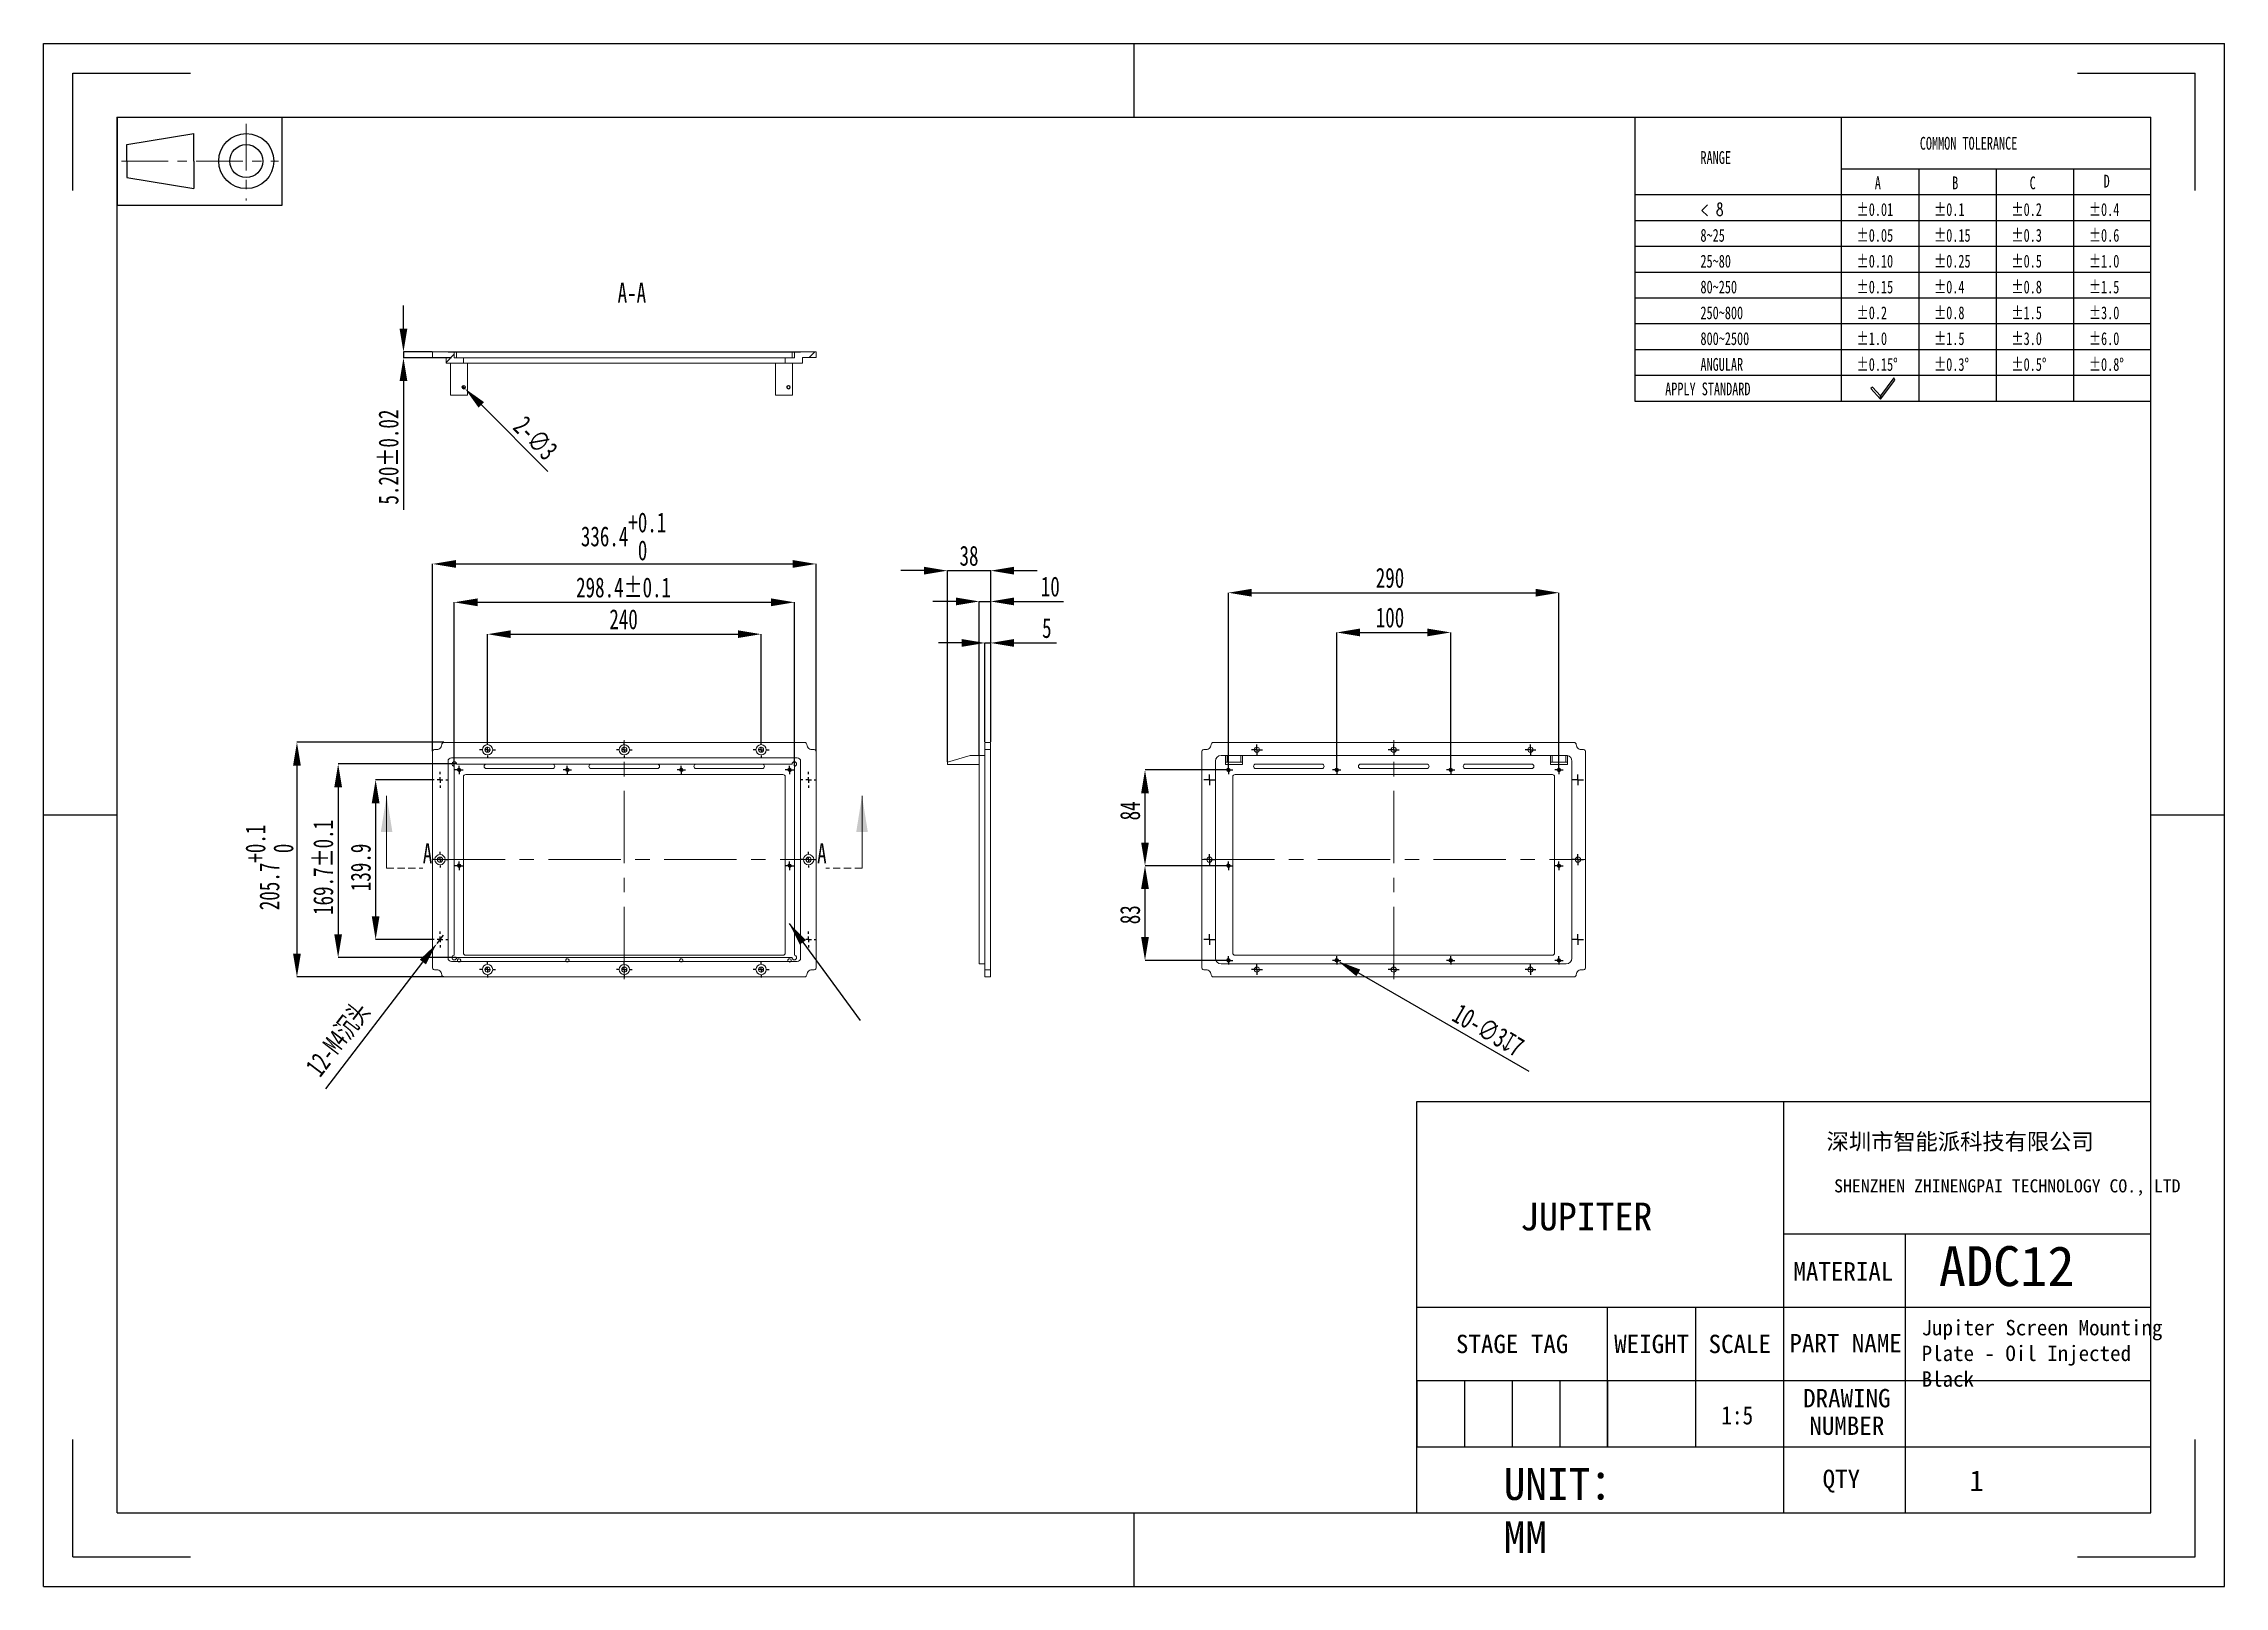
# Model space of a CAD drawing. Header units: millimetres. Extents: x 370 to 752, y 4 to 275.
import ezdxf

# ---------------------------------------------------------------- set-up
doc = ezdxf.new("R2010")
doc.units = ezdxf.units.MM
doc.header["$PDSIZE"] = -1
for name, pattern in [('CENTER', [10.16, 6.35, -1.27, 1.27, -1.27]), ('CENTERX2', [20.32, 12.7, -2.54, 2.54, -2.54]), ('HIDDEN', [1.905, 1.27, -0.635])]:
    doc.linetypes.add(name, pattern=pattern)
doc.layers.add('DEFAULT_1', color=7, linetype='CENTER', lineweight=18)
doc.layers.add('尺寸线层', color=3, linetype='Continuous', lineweight=18)
doc.layers.add('图框', color=7, linetype='Continuous')
doc.styles.add('SLDTEXTSTYLE4', font='TXT', dxfattribs={"width": 0.7})
doc.styles.add('SLDTEXTSTYLE5', font='TXT', dxfattribs={"width": 0.642857, "bigfont": 'bigfont'})
doc.styles.add('TEXTSTYLE_2', font='')
doc.styles.add('TEXTSTYLE_3', font='')
doc.styles.get('TEXTSTYLE_2').set_extended_font_data('宋体')
doc.styles.get('TEXTSTYLE_3').set_extended_font_data('宋体')
doc.dimstyles.new('SLDDIMSTYLE0', dxfattribs={"dimtxt": 3.5, "dimasz": 4.08, "dimexe": 0, "dimexo": 0.0625, "dimgap": 0.875, "dimtad": 2, "dimdec": 1, "dimlfac": 5, "dimrnd": 1e-09, "dimzin": 12, "dimdsep": 46, "dimtxsty": 'SLDTEXTSTYLE4', "dimsah": 1, "dimcen": 0.09, "dimadec": 0, "dimazin": 3, "dimtol": 1, "dimtp": 0.1, "dimtfac": 1, "dimtdec": 1, "dimtofl": 0, "dimtmove": 0, "dimatfit": 3, "dimfxl": 1, "dimfrac": 2, "dimtolj": 1, "dimarcsym": 0})
doc.dimstyles.new('SLDDIMSTYLE1', dxfattribs={"dimtxt": 3.5, "dimasz": 4.08, "dimexe": 0, "dimexo": 0.0625, "dimgap": 0.875, "dimtad": 2, "dimdec": 1, "dimlfac": 5, "dimrnd": 1e-09, "dimzin": 12, "dimdsep": 46, "dimtxsty": 'SLDTEXTSTYLE4', "dimsah": 1, "dimcen": 0.09, "dimadec": 0, "dimazin": 3, "dimtfac": 1, "dimtdec": 1, "dimtofl": 0, "dimtmove": 0, "dimatfit": 3, "dimfxl": 1, "dimfrac": 2, "dimtolj": 1, "dimtzin": 12, "dimarcsym": 0})
doc.dimstyles.new('SLDDIMSTYLE2', dxfattribs={"dimtxt": 3.5, "dimasz": 4.08, "dimexe": 0, "dimexo": 0.0625, "dimgap": 0.875, "dimtad": 2, "dimdec": 1, "dimlfac": 5, "dimrnd": 1e-09, "dimzin": 12, "dimdsep": 46, "dimtxsty": 'SLDTEXTSTYLE4', "dimblk1": 'NONE', "dimsah": 1, "dimcen": 0, "dimadec": 0, "dimazin": 3, "dimtfac": 1, "dimtdec": 1, "dimtmove": 0, "dimatfit": 3, "dimldrblk": 'NONE', "dimfxl": 1, "dimfrac": 2, "dimtolj": 1, "dimtzin": 12, "dimarcsym": 0})
doc.dimstyles.new('SLDDIMSTYLE3', dxfattribs={"dimtxt": 3.5, "dimasz": 4.08, "dimexe": 0, "dimexo": 0.0625, "dimgap": 0.875, "dimtad": 2, "dimdec": 1, "dimlfac": 5, "dimrnd": 1e-09, "dimzin": 12, "dimdsep": 46, "dimtxsty": 'SLDTEXTSTYLE4', "dimsah": 1, "dimcen": 0.09, "dimadec": 0, "dimazin": 3, "dimtol": 1, "dimtp": 0.1, "dimtm": 0.1, "dimtfac": 1, "dimtdec": 1, "dimtofl": 0, "dimtmove": 0, "dimatfit": 3, "dimfxl": 1, "dimfrac": 2, "dimtolj": 1, "dimarcsym": 0})
doc.dimstyles.new('SLDDIMSTYLE5', dxfattribs={"dimtxt": 0.18, "dimasz": 4.08, "dimexe": 0, "dimexo": 0.0625, "dimgap": 0, "dimtad": 0, "dimtih": 1, "dimtoh": 1, "dimdec": 0, "dimrnd": 1e-09, "dimzin": 0, "dimdsep": 46, "dimtxsty": 'Standard', "dimsah": 1, "dimcen": 0.09, "dimadec": 0, "dimazin": 0, "dimtfac": 4.08, "dimtdec": 0, "dimtofl": 0, "dimtmove": 0, "dimatfit": 3, "dimfxl": 1, "dimfrac": 2, "dimtolj": 1, "dimtzin": 0, "dimarcsym": 0})
doc.dimstyles.new('SLDDIMSTYLE6', dxfattribs={"dimtxt": 3.5, "dimasz": 4.08, "dimexe": 0, "dimexo": 0.0625, "dimgap": 0.875, "dimtad": 2, "dimdec": 1, "dimlfac": 5, "dimrnd": 1e-09, "dimzin": 12, "dimdsep": 46, "dimtxsty": 'SLDTEXTSTYLE4', "dimsah": 1, "dimcen": 0.09, "dimadec": 0, "dimazin": 3, "dimtfac": 1, "dimtdec": 1, "dimtmove": 0, "dimatfit": 0, "dimfxl": 1, "dimfrac": 2, "dimtolj": 1, "dimtzin": 12, "dimarcsym": 0})
doc.dimstyles.new('SLDDIMSTYLE7', dxfattribs={"dimtxt": 3.5, "dimasz": 4.08, "dimexe": 0, "dimexo": 0.0625, "dimgap": 0.875, "dimtad": 2, "dimdec": 1, "dimlfac": 5, "dimrnd": 1e-09, "dimzin": 12, "dimdsep": 46, "dimtxsty": 'SLDTEXTSTYLE4', "dimblk1": 'NONE', "dimsah": 1, "dimcen": 0, "dimadec": 0, "dimazin": 3, "dimtfac": 1, "dimtdec": 1, "dimtmove": 0, "dimatfit": 3, "dimldrblk": 'NONE', "dimfxl": 1, "dimfrac": 2, "dimtolj": 1, "dimtzin": 12, "dimarcsym": 0})
doc.dimstyles.new('SLDDIMSTYLE8', dxfattribs={"dimtxt": 3.5, "dimasz": 4.08, "dimexe": 0, "dimexo": 0.0625, "dimgap": 0.875, "dimtad": 2, "dimlfac": 5, "dimrnd": 1e-09, "dimzin": 4, "dimdsep": 46, "dimtxsty": 'SLDTEXTSTYLE4', "dimsah": 1, "dimcen": 0.09, "dimadec": 0, "dimazin": 1, "dimtol": 1, "dimtp": 0.02, "dimtm": 0.02, "dimtfac": 1, "dimtmove": 0, "dimatfit": 0, "dimfxl": 1, "dimfrac": 2, "dimtolj": 1, "dimarcsym": 0})
pattern_1 = [(45, (384.307, 33.064), (-2.245064, 2.245064), [])]

msp = doc.modelspace()

# ---------------------------------------------------------------- texts
at = {"attachment_point": 1}
for s, insert, char_height, width, style in [('COMMON TOLERANCE', (698.744, 258.6729), 2.245988, 73.941758, 'SLDTEXTSTYLE4'), ('RANGE', (660.252, 256.1721), 2.24599, 22.059425, 'SLDTEXTSTYLE4'), ('A', (690.8445, 251.7283), 2.246, 3.245004, 'SLDTEXTSTYLE4'), ('B', (704.4304, 251.7283), 2.246, 3.193122, 'SLDTEXTSTYLE4'), ('C', (718.0163, 251.7283), 2.246, 3.230854, 'SLDTEXTSTYLE4'), ('D', (731.0003, 252.0332), 2.246, 3.193122, 'SLDTEXTSTYLE4'), ('< 8', (660.252, 247.0587), 2.24599, 10.779397, 'SLDTEXTSTYLE5'), ('%%P0.01', (687.649, 247.0587), 2.24599, 15.725063, 'SLDTEXTSTYLE4'), ('%%P0.1', (701.2349, 247.0587), 2.24599, 11.791439, 'SLDTEXTSTYLE4'), ('%%P0.2', (714.8208, 247.0587), 2.24599, 13.413941, 'SLDTEXTSTYLE4'), ('%%P0.4', (728.4067, 247.0587), 2.24599, 13.362059, 'SLDTEXTSTYLE4'), ('8~25', (660.252, 242.5301), 2.24599, 17.394731, 'SLDTEXTSTYLE4'), ('%%P0.05', (687.649, 242.5301), 2.24599, 17.347565, 'SLDTEXTSTYLE4'), ('%%P0.15', (701.2349, 242.5301), 2.24599, 16.559897, 'SLDTEXTSTYLE4'), ('%%P0.3', (714.8208, 242.5301), 2.24599, 13.413941, 'SLDTEXTSTYLE4'), ('%%P0.6', (728.4067, 242.5301), 2.24599, 13.413941, 'SLDTEXTSTYLE4'), ('25~80', (660.252, 238.0014), 2.24599, 21.328355, 'SLDTEXTSTYLE4'), ('%%P0.10', (687.649, 238.0014), 2.24599, 15.776946, 'SLDTEXTSTYLE4'), ('%%P0.25', (701.2349, 238.0014), 2.24599, 18.130517, 'SLDTEXTSTYLE4'), ('%%P0.5', (714.8208, 238.0014), 2.24599, 13.413941, 'SLDTEXTSTYLE4'), ('%%P1.0', (728.4067, 238.0014), 2.24599, 11.843322, 'SLDTEXTSTYLE4'), ('80~250', (660.252, 233.4728), 2.24599, 25.26198, 'SLDTEXTSTYLE4'), ('%%P0.15', (687.649, 233.4728), 2.24599, 16.559897, 'SLDTEXTSTYLE4'), ('%%P0.4', (701.2349, 233.4728), 2.24599, 13.362059, 'SLDTEXTSTYLE4'), ('%%P0.8', (714.8208, 233.4728), 2.24599, 13.413941, 'SLDTEXTSTYLE4'), ('%%P1.5', (728.4067, 233.4728), 2.24599, 12.626273, 'SLDTEXTSTYLE4'), ('250~800', (660.252, 228.9442), 2.24599, 29.195604, 'SLDTEXTSTYLE4'), ('%%P0.2', (687.649, 228.9442), 2.24599, 13.413941, 'SLDTEXTSTYLE4'), ('%%P0.8', (701.2349, 228.9442), 2.24599, 13.413941, 'SLDTEXTSTYLE4'), ('%%P1.5', (714.8208, 228.9442), 2.24599, 12.626273, 'SLDTEXTSTYLE4'), ('%%P3.0', (728.4067, 228.9442), 2.24599, 13.413941, 'SLDTEXTSTYLE4'), ('800~2500', (660.252, 224.4155), 2.24599, 33.129228, 'SLDTEXTSTYLE4'), ('%%P1.0', (687.649, 224.4155), 2.24599, 11.843322, 'SLDTEXTSTYLE4'), ('%%P1.5', (701.2349, 224.4155), 2.24599, 12.626273, 'SLDTEXTSTYLE4'), ('%%P3.0', (714.8208, 224.4155), 2.24599, 13.413941, 'SLDTEXTSTYLE4'), ('%%P6.0', (728.4067, 224.4155), 2.24599, 13.413941, 'SLDTEXTSTYLE4'), ('ANGULAR', (660.252, 219.8869), 2.24599, 31.544458, 'SLDTEXTSTYLE4'), ('%%P0.15%%D', (687.649, 219.8869), 2.24599, 19.72472, 'SLDTEXTSTYLE4'), ('%%P0.3%%D', (701.2349, 219.8869), 2.24599, 16.578764, 'SLDTEXTSTYLE4'), ('%%P0.5%%D', (714.8208, 219.8869), 2.24599, 16.578764, 'SLDTEXTSTYLE4'), ('%%P0.8%%D', (728.4067, 219.8869), 2.24599, 16.578764, 'SLDTEXTSTYLE4'), ('APPLY STANDARD', (654.0582, 215.5886), 2.245988, 64.560488, 'SLDTEXTSTYLE4')]:
    msp.add_mtext(s, dxfattribs=dict(at, insert=insert, char_height=char_height, width=width, style=style))
at = {"color": 7, "linetype": 'Continuous', "char_height": 3.5, "attachment_point": 1, "style": 'SLDTEXTSTYLE4'}
for insert in [(436.0452, 134.7439), (505.242, 134.7439)]:
    msp.add_mtext('A', dxfattribs=dict(at, insert=insert))
at = {"color": 7, "linetype": 'Continuous', "insert": (705.8178, 83.8866), "char_height": 2.863908, "width": 67.948212, "attachment_point": 2, "style": 'TEXTSTYLE_2'}
msp.add_mtext('深圳市智能派科技有限公司', dxfattribs=at)
at = {"color": 7, "linetype": 'Continuous', "attachment_point": 2, "line_spacing_factor": 0.9, "style": 'TEXTSTYLE_3'}
for s, insert, char_height, width in [('MATERIAL\\P ', (685.3313, 61.3049), 3.22125, 46.564858), ('STAGE TAG ', (627.2062, 48.5732), 3.22125, 38.956975), ('WEIGHT', (651.6877, 48.5732), 3.22125, 14.155877), ('SCALE', (667.1497, 48.5732), 3.22125, 14.155877), ('PART NAME', (685.7242, 48.72), 3.22125, 26.988478), ('DRAWING NUMBER', (685.9391, 39.0655), 3.221249, 26.988478), ('QTY', (684.9742, 24.9128), 3.22125, 35.955609)]:
    msp.add_mtext(s, dxfattribs=dict(at, insert=insert, char_height=char_height, width=width))
at = {"insert": (663.9064, 32.7936), "char_height": 3.221249, "width": 7.721333, "attachment_point": 7}
msp.add_mtext('{\\W0.85;1:5}', dxfattribs=at)
at = {"layer": '图框', "color": 3, "insert": (472.7358, 233.1032), "char_height": 3.5, "attachment_point": 2, "style": 'SLDTEXTSTYLE4'}
msp.add_mtext('A-A', dxfattribs=at)
at = {"layer": '尺寸线层', "attachment_point": 1}
for s, insert, char_height, width in [('SHENZHEN ZHINENGPAI TECHNOLOGY CO., LTD', (683.7108, 75.8332), 2.291127, 64.826518), ('JUPITER', (628.6085, 71.7515), 4.86705, 39.720383), ('ADC12', (702.081, 64.1105), 7, 24.852625), ('UNIT：MM', (625.7228, 25.1858), 5.58849, 21.662244)]:
    msp.add_mtext(s, dxfattribs=dict(at, insert=insert, char_height=char_height, width=width))
at = {"layer": '尺寸线层', "linetype": 'CENTERX2', "insert": (699.0689, 51.1677), "char_height": 3.6, "width": 45.60353, "attachment_point": 1}
msp.add_mtext('{\\H0.75x;Jupiter Screen Mounting Plate - Oil Injected Black}', dxfattribs=at)
at = {"layer": '尺寸线层', "ltscale": 0.2, "insert": (707.4711, 24.8026), "char_height": 3.6503, "width": 21.892878, "attachment_point": 1}
msp.add_mtext('1\\P\\P', dxfattribs=at)

# ---------------------------------------------------------------- blocks, each defined once
blk = doc.blocks.new('_D')
at = {"layer": 'Defpoints', "color": 0, "transparency": 16777216}
for p in [(505.05, 183.77), (437.77, 150.85), (505.05, 150.85)]:
    blk.add_point(p, dxfattribs=at)
at = {"layer": '图框', "color": 0, "lineweight": -2, "transparency": 16777216}
for p, q in [((437.77, 150.91), (437.77, 183.77)), ((441.85, 183.77), (500.97, 183.77)), ((505.05, 150.91), (505.05, 183.77))]:
    blk.add_line(p, q, dxfattribs=at)
at = {"layer": '图框', "color": 0, "transparency": 16777216}
for points in [[(441.85, 184.45), (441.85, 183.09), (437.77, 183.77)], [(500.97, 184.45), (500.97, 183.09), (505.05, 183.77)]]:
    blk.add_solid(points, dxfattribs=at)
at = {"layer": '图框', "color": 0, "transparency": 16777216, "insert": (471.28, 192.81), "char_height": 3.5, "attachment_point": 2, "style": 'SLDTEXTSTYLE4'}
blk.add_mtext('\\A1;336.4\\S+0.1^  0;', dxfattribs=at)
blk = doc.blocks.new('_D_1')
at = {"layer": 'Defpoints', "color": 0, "transparency": 16777216}
for p in [(439.78, 152.48), (413.96, 111.33), (439.78, 111.33)]:
    blk.add_point(p, dxfattribs=at)
at = {"layer": '图框', "color": 0, "lineweight": -2, "transparency": 16777216}
for p, q in [((439.71, 152.48), (413.96, 152.48)), ((413.96, 148.4), (413.96, 115.41)), ((439.71, 111.33), (413.96, 111.33))]:
    blk.add_line(p, q, dxfattribs=at)
at = {"layer": '图框', "color": 0, "transparency": 16777216}
for points in [[(413.28, 148.4), (414.64, 148.4), (413.96, 152.48)], [(413.28, 115.41), (414.64, 115.41), (413.96, 111.33)]]:
    blk.add_solid(points, dxfattribs=at)
at = {"layer": '图框', "color": 0, "transparency": 16777216, "insert": (404.92, 130.54), "char_height": 3.5, "attachment_point": 2, "rotation": 90, "style": 'SLDTEXTSTYLE4'}
blk.add_mtext('\\A1;205.7\\S+0.1^  0;', dxfattribs=at)
blk = doc.blocks.new('_D_2')
at = {"layer": 'Defpoints', "color": 0, "transparency": 16777216}
for p in [(495.41, 171.45), (447.41, 152.58), (495.41, 152.58)]:
    blk.add_point(p, dxfattribs=at)
at = {"layer": '图框', "color": 0, "lineweight": -2, "transparency": 16777216}
for p, q in [((447.41, 152.64), (447.41, 171.45)), ((451.49, 171.45), (491.33, 171.45)), ((495.41, 152.64), (495.41, 171.45))]:
    blk.add_line(p, q, dxfattribs=at)
at = {"layer": '图框', "color": 0, "transparency": 16777216}
for points in [[(451.49, 172.13), (451.49, 170.77), (447.41, 171.45)], [(491.33, 172.13), (491.33, 170.77), (495.41, 171.45)]]:
    blk.add_solid(points, dxfattribs=at)
at = {"layer": '图框', "color": 0, "transparency": 16777216, "insert": (471.28, 175.82), "char_height": 3.5, "attachment_point": 2, "style": 'SLDTEXTSTYLE4'}
blk.add_mtext('\\A1;240', dxfattribs=at)
blk = doc.blocks.new('_D_3')
at = {"layer": 'Defpoints', "color": 0, "transparency": 16777216}
for p in [(437.67, 145.89), (427.77, 117.91), (437.67, 117.91)]:
    blk.add_point(p, dxfattribs=at)
at = {"layer": '图框', "color": 0, "lineweight": -2, "transparency": 16777216}
for p, q in [((437.61, 145.89), (427.77, 145.89)), ((427.77, 141.81), (427.77, 121.99)), ((437.61, 117.91), (427.77, 117.91))]:
    blk.add_line(p, q, dxfattribs=at)
at = {"layer": '图框', "color": 0, "transparency": 16777216}
for points in [[(427.09, 141.81), (428.45, 141.81), (427.77, 145.89)], [(427.09, 121.99), (428.45, 121.99), (427.77, 117.91)]]:
    blk.add_solid(points, dxfattribs=at)
at = {"layer": '图框', "color": 0, "transparency": 16777216, "insert": (423.39, 130.54), "char_height": 3.5, "attachment_point": 2, "rotation": 90, "style": 'SLDTEXTSTYLE4'}
blk.add_mtext('\\A1;139.9', dxfattribs=at)
blk = doc.blocks.new('_D_4')
at = {"layer": 'Defpoints', "color": 0, "transparency": 16777216}
for p in [(438.52, 117.19), (439.61, 118.63)]:
    blk.add_point(p, dxfattribs=at)
at = {"layer": '图框', "color": 0, "lineweight": -2, "transparency": 16777216}
for p, q in [((439.61, 118.63), (438.52, 117.19)), ((419.04, 91.68), (436.05, 113.95))]:
    blk.add_line(p, q, dxfattribs=at)
at = {"layer": '图框', "color": 0, "transparency": 16777216}
blk.add_solid([(435.51, 114.36), (436.59, 113.54), (438.52, 117.19)], dxfattribs=at)
at = {"layer": '图框', "color": 0, "transparency": 16777216, "insert": (415.24, 95.68), "char_height": 3.5, "attachment_point": 1, "rotation": 52.6384, "style": 'SLDTEXTSTYLE4'}
blk.add_mtext('\\A1;12-M4沉头', dxfattribs=at)
blk = doc.blocks.new('_NONE')
blk = doc.blocks.new('_D_5')
at = {"layer": 'Defpoints', "color": 0, "transparency": 16777216}
for p in [(501.25, 177.04), (441.57, 148.28), (501.25, 148.28)]:
    blk.add_point(p, dxfattribs=at)
at = {"layer": '图框', "color": 0, "lineweight": -2, "transparency": 16777216}
for p, q in [((441.57, 148.34), (441.57, 177.04)), ((445.65, 177.04), (497.17, 177.04)), ((501.25, 148.34), (501.25, 177.04))]:
    blk.add_line(p, q, dxfattribs=at)
at = {"layer": '图框', "color": 0, "transparency": 16777216}
for points in [[(445.65, 177.72), (445.65, 176.36), (441.57, 177.04)], [(497.17, 177.72), (497.17, 176.36), (501.25, 177.04)]]:
    blk.add_solid(points, dxfattribs=at)
at = {"layer": '图框', "color": 0, "transparency": 16777216, "insert": (471.28, 181.41), "char_height": 3.5, "attachment_point": 2, "style": 'SLDTEXTSTYLE4'}
blk.add_mtext('\\A1;298.4±0.1', dxfattribs=at)
blk = doc.blocks.new('_D_6')
at = {"layer": 'Defpoints', "color": 0, "transparency": 16777216}
for p in [(441.97, 148.68), (421.19, 114.73), (441.97, 114.73)]:
    blk.add_point(p, dxfattribs=at)
at = {"layer": '图框', "color": 0, "lineweight": -2, "transparency": 16777216}
for p, q in [((441.91, 148.68), (421.19, 148.68)), ((421.19, 144.6), (421.19, 118.81)), ((441.91, 114.73), (421.19, 114.73))]:
    blk.add_line(p, q, dxfattribs=at)
at = {"layer": '图框', "color": 0, "transparency": 16777216}
for points in [[(420.51, 144.6), (421.87, 144.6), (421.19, 148.68)], [(420.51, 118.81), (421.87, 118.81), (421.19, 114.73)]]:
    blk.add_solid(points, dxfattribs=at)
at = {"layer": '图框', "color": 0, "transparency": 16777216, "insert": (416.81, 130.54), "char_height": 3.5, "attachment_point": 2, "rotation": 90, "style": 'SLDTEXTSTYLE4'}
blk.add_mtext('\\A1;169.7±0.1', dxfattribs=at)
blk = doc.blocks.new('SW_CENTERMARKSYMBOL_0')
at = {"layer": '图框', "color": 0}
for p, q in [((-1, 0), (-1.4, 0)), ((0, 0), (-0.5, 0)), ((0, 1), (0, 1.4)), ((0, 0), (0, 0.5)), ((0, 0), (0, -0.5)), ((0, 0), (0.5, 0)), ((1, 0), (1.4, 0)), ((0, -1), (0, -1.4))]:
    blk.add_line(p, q, dxfattribs=at)
blk = doc.blocks.new('SW_CENTERMARKSYMBOL_1')
at = {"layer": '图框', "color": 0}
for p, q in [((-1, 0), (-1.4, 0)), ((0, 0), (-0.5, 0)), ((0, 1), (0, 1.4)), ((0, 0), (0, 0.5)), ((0, 0), (0, -0.5)), ((0, 0), (0.5, 0)), ((1, 0), (1.4, 0)), ((0, -1), (0, -1.4))]:
    blk.add_line(p, q, dxfattribs=at)
blk = doc.blocks.new('SW_CENTERMARKSYMBOL_2')
at = {"layer": '图框', "color": 0}
for p, q in [((-1, 0), (-1.4, 0)), ((0, 0), (-0.5, 0)), ((0, 1), (0, 1.4)), ((0, 0), (0, 0.5)), ((0, 0), (0, -0.5)), ((0, 0), (0.5, 0)), ((1, 0), (1.4, 0)), ((0, -1), (0, -1.4))]:
    blk.add_line(p, q, dxfattribs=at)
blk = doc.blocks.new('SW_CENTERMARKSYMBOL_3')
at = {"layer": '图框', "color": 0}
for p, q in [((-1, 0), (-1.4, 0)), ((0, 0), (-0.5, 0)), ((0, 1), (0, 1.4)), ((0, 0), (0, 0.5)), ((0, 0), (0, -0.5)), ((0, 0), (0.5, 0)), ((1, 0), (1.4, 0)), ((0, -1), (0, -1.4))]:
    blk.add_line(p, q, dxfattribs=at)
blk = doc.blocks.new('SW_CENTERMARKSYMBOL_4')
at = {"layer": '图框', "color": 0}
for p, q in [((-1, 0), (-1.4, 0)), ((0, 0), (-0.5, 0)), ((0, 1), (0, 1.4)), ((0, 0), (0, 0.5)), ((0, 0), (0, -0.5)), ((0, 0), (0.5, 0)), ((1, 0), (1.4, 0)), ((0, -1), (0, -1.4))]:
    blk.add_line(p, q, dxfattribs=at)
blk = doc.blocks.new('SW_CENTERMARKSYMBOL_5')
at = {"layer": '图框', "color": 0}
for p, q in [((-1, 0), (-1.4, 0)), ((0, 0), (-0.5, 0)), ((0, 1), (0, 1.4)), ((0, 0), (0, 0.5)), ((0, 0), (0, -0.5)), ((0, 0), (0.5, 0)), ((1, 0), (1.4, 0)), ((0, -1), (0, -1.4))]:
    blk.add_line(p, q, dxfattribs=at)
blk = doc.blocks.new('SW_CENTERMARKSYMBOL_6')
at = {"layer": '图框', "color": 0}
for p, q in [((-1, 0), (-1.4, 0)), ((0, 0), (-0.5, 0)), ((0, 1), (0, 1.4)), ((0, 0), (0, 0.5)), ((0, 0), (0, -0.5)), ((0, 0), (0.5, 0)), ((1, 0), (1.4, 0)), ((0, -1), (0, -1.4))]:
    blk.add_line(p, q, dxfattribs=at)
blk = doc.blocks.new('SW_CENTERMARKSYMBOL_7')
at = {"layer": '图框', "color": 0}
for p, q in [((-1, 0), (-1.4, 0)), ((0, 0), (-0.5, 0)), ((0, 1), (0, 1.4)), ((0, 0), (0, 0.5)), ((0, 0), (0, -0.5)), ((0, 0), (0.5, 0)), ((1, 0), (1.4, 0)), ((0, -1), (0, -1.4))]:
    blk.add_line(p, q, dxfattribs=at)
blk = doc.blocks.new('SW_CENTERMARKSYMBOL_8')
at = {"layer": '图框', "color": 0}
for p, q in [((-1, 0), (-1.4, 0)), ((0, 0), (-0.5, 0)), ((0, 1), (0, 1.4)), ((0, 0), (0, 0.5)), ((0, 0), (0, -0.5)), ((0, 0), (0.5, 0)), ((1, 0), (1.4, 0)), ((0, -1), (0, -1.4))]:
    blk.add_line(p, q, dxfattribs=at)
blk = doc.blocks.new('SW_CENTERMARKSYMBOL_9')
at = {"layer": '图框', "color": 0}
for p, q in [((-1, 0), (-1.4, 0)), ((0, 0), (-0.5, 0)), ((0, 1), (0, 1.4)), ((0, 0), (0, 0.5)), ((0, 0), (0, -0.5)), ((0, 0), (0.5, 0)), ((1, 0), (1.4, 0)), ((0, -1), (0, -1.4))]:
    blk.add_line(p, q, dxfattribs=at)
blk = doc.blocks.new('SW_CENTERMARKSYMBOL_10')
at = {"layer": '图框', "color": 0}
for p, q in [((-1, 0), (-1.4, 0)), ((0, 0), (-0.5, 0)), ((0, 1), (0, 1.4)), ((0, 0), (0, 0.5)), ((0, 0), (0, -0.5)), ((0, 0), (0.5, 0)), ((1, 0), (1.4, 0)), ((0, -1), (0, -1.4))]:
    blk.add_line(p, q, dxfattribs=at)
blk = doc.blocks.new('SW_CENTERMARKSYMBOL_11')
at = {"layer": '图框', "color": 0}
for p, q in [((-1, 0), (-1.4, 0)), ((0, 0), (-0.5, 0)), ((0, 1), (0, 1.4)), ((0, 0), (0, 0.5)), ((0, 0), (0, -0.5)), ((0, 0), (0.5, 0)), ((1, 0), (1.4, 0)), ((0, -1), (0, -1.4))]:
    blk.add_line(p, q, dxfattribs=at)
blk = doc.blocks.new('SW_CENTERMARKSYMBOL_12')
at = {"layer": '图框', "color": 0}
for p, q in [((-0.5, 0), (-0.75, 0)), ((0, 0), (-0.5, 0)), ((0, 0.5), (0, 0.75)), ((0, 0), (0, 0.5)), ((0, 0), (0, -0.5)), ((0, 0), (0.5, 0)), ((0.5, 0), (0.75, 0)), ((0, -0.5), (0, -0.75))]:
    blk.add_line(p, q, dxfattribs=at)
blk = doc.blocks.new('SW_CENTERMARKSYMBOL_13')
at = {"layer": '图框', "color": 0}
for p, q in [((-0.5, 0), (-0.75, 0)), ((0, 0), (-0.5, 0)), ((0, 0.5), (0, 0.75)), ((0, 0), (0, 0.5)), ((0, 0), (0, -0.5)), ((0, 0), (0.5, 0)), ((0.5, 0), (0.75, 0)), ((0, -0.5), (0, -0.75))]:
    blk.add_line(p, q, dxfattribs=at)
blk = doc.blocks.new('SW_CENTERMARKSYMBOL_14')
at = {"layer": '图框', "color": 0}
for p, q in [((-0.5, 0), (-0.75, 0)), ((0, 0), (-0.5, 0)), ((0, 0.5), (0, 0.75)), ((0, 0), (0, 0.5)), ((0, 0), (0, -0.5)), ((0, 0), (0.5, 0)), ((0.5, 0), (0.75, 0)), ((0, -0.5), (0, -0.75))]:
    blk.add_line(p, q, dxfattribs=at)
blk = doc.blocks.new('SW_CENTERMARKSYMBOL_15')
at = {"layer": '图框', "color": 0}
for p, q in [((-0.5, 0), (-0.75, 0)), ((0, 0), (-0.5, 0)), ((0, 0.5), (0, 0.75)), ((0, 0), (0, 0.5)), ((0, 0), (0, -0.5)), ((0, 0), (0.5, 0)), ((0.5, 0), (0.75, 0)), ((0, -0.5), (0, -0.75))]:
    blk.add_line(p, q, dxfattribs=at)
blk = doc.blocks.new('SW_CENTERMARKSYMBOL_16')
at = {"layer": '图框', "color": 0}
for p, q in [((-0.5, 0), (-0.75, 0)), ((0, 0), (-0.5, 0)), ((0, 0.5), (0, 0.75)), ((0, 0), (0, 0.5)), ((0, 0), (0, -0.5)), ((0, 0), (0.5, 0)), ((0.5, 0), (0.75, 0)), ((0, -0.5), (0, -0.75))]:
    blk.add_line(p, q, dxfattribs=at)
blk = doc.blocks.new('SW_CENTERMARKSYMBOL_17')
at = {"layer": '图框', "color": 0}
for p, q in [((-0.5, 0), (-0.75, 0)), ((0, 0), (-0.5, 0)), ((0, 0.5), (0, 0.75)), ((0, 0), (0, 0.5)), ((0, 0), (0, -0.5)), ((0, 0), (0.5, 0)), ((0.5, 0), (0.75, 0)), ((0, -0.5), (0, -0.75))]:
    blk.add_line(p, q, dxfattribs=at)
blk = doc.blocks.new('_D_7')
at = {"layer": 'Defpoints', "color": 0, "transparency": 16777216}
for p in [(535.7, 182.59), (535.7, 152.48), (528.1, 148.98)]:
    blk.add_point(p, dxfattribs=at)
at = {"layer": '图框', "color": 0, "lineweight": -2, "transparency": 16777216}
for p, q in [((524.02, 182.59), (519.94, 182.59)), ((528.1, 149.04), (528.1, 182.59)), ((528.1, 182.59), (535.7, 182.59)), ((535.7, 152.54), (535.7, 182.59)), ((539.78, 182.59), (543.86, 182.59))]:
    blk.add_line(p, q, dxfattribs=at)
at = {"layer": '图框', "color": 0, "transparency": 16777216}
for points in [[(524.02, 183.27), (524.02, 181.91), (528.1, 182.59)], [(539.78, 183.27), (539.78, 181.91), (535.7, 182.59)]]:
    blk.add_solid(points, dxfattribs=at)
at = {"layer": '图框', "color": 0, "transparency": 16777216, "insert": (531.9, 186.96), "char_height": 3.5, "attachment_point": 2, "style": 'SLDTEXTSTYLE4'}
blk.add_mtext('\\A1;38', dxfattribs=at)
blk = doc.blocks.new('_D_8')
at = {"layer": 'Defpoints', "color": 0, "transparency": 16777216}
for p in [(535.7, 177.19), (533.7, 150.18), (535.7, 152.48)]:
    blk.add_point(p, dxfattribs=at)
at = {"layer": '图框', "color": 0, "lineweight": -2, "transparency": 16777216}
for p, q in [((529.62, 177.19), (525.54, 177.19)), ((533.7, 150.24), (533.7, 177.19)), ((533.7, 177.19), (535.7, 177.19)), ((535.7, 152.54), (535.7, 177.19)), ((539.78, 177.19), (548.46, 177.19))]:
    blk.add_line(p, q, dxfattribs=at)
at = {"layer": '图框', "color": 0, "transparency": 16777216}
for points in [[(529.62, 177.87), (529.62, 176.51), (533.7, 177.19)], [(539.78, 177.87), (539.78, 176.51), (535.7, 177.19)]]:
    blk.add_solid(points, dxfattribs=at)
at = {"layer": '图框', "color": 0, "transparency": 16777216, "insert": (546.16, 181.56), "char_height": 3.5, "attachment_point": 2, "style": 'SLDTEXTSTYLE4'}
blk.add_mtext('\\A1;10', dxfattribs=at)
blk = doc.blocks.new('_D_9')
at = {"layer": 'Defpoints', "color": 0, "transparency": 16777216}
for p in [(535.7, 169.91), (534.7, 152.48), (535.7, 152.48)]:
    blk.add_point(p, dxfattribs=at)
at = {"layer": '图框', "color": 0, "lineweight": -2, "transparency": 16777216}
for p, q in [((530.62, 169.91), (526.54, 169.91)), ((534.7, 152.54), (534.7, 169.91)), ((534.7, 169.91), (535.7, 169.91)), ((535.7, 152.54), (535.7, 169.91)), ((539.78, 169.91), (547.24, 169.91))]:
    blk.add_line(p, q, dxfattribs=at)
at = {"layer": '图框', "color": 0, "transparency": 16777216}
for points in [[(530.62, 170.59), (530.62, 169.23), (534.7, 169.91)], [(539.78, 170.59), (539.78, 169.23), (535.7, 169.91)]]:
    blk.add_solid(points, dxfattribs=at)
at = {"layer": '图框', "color": 0, "transparency": 16777216, "insert": (545.55, 174.29), "char_height": 3.5, "attachment_point": 2, "style": 'SLDTEXTSTYLE4'}
blk.add_mtext('\\A1;5', dxfattribs=at)
blk = doc.blocks.new('_D_10')
at = {"layer": 'Defpoints', "color": 0, "transparency": 16777216}
for p in [(635.42, 178.72), (577.42, 147.63), (635.42, 147.63)]:
    blk.add_point(p, dxfattribs=at)
at = {"layer": '图框', "color": 0, "lineweight": -2, "transparency": 16777216}
for p, q in [((577.42, 147.7), (577.42, 178.72)), ((581.5, 178.72), (631.34, 178.72)), ((635.42, 147.7), (635.42, 178.72))]:
    blk.add_line(p, q, dxfattribs=at)
at = {"layer": '图框', "color": 0, "transparency": 16777216}
for points in [[(581.5, 179.4), (581.5, 178.04), (577.42, 178.72)], [(631.34, 179.4), (631.34, 178.04), (635.42, 178.72)]]:
    blk.add_solid(points, dxfattribs=at)
at = {"layer": '图框', "color": 0, "transparency": 16777216, "insert": (605.77, 183.09), "char_height": 3.5, "attachment_point": 2, "style": 'SLDTEXTSTYLE4'}
blk.add_mtext('\\A1;290', dxfattribs=at)
blk = doc.blocks.new('_D_11')
at = {"layer": 'Defpoints', "color": 0, "transparency": 16777216}
for p in [(616.42, 171.75), (596.42, 147.63), (616.42, 147.63)]:
    blk.add_point(p, dxfattribs=at)
at = {"layer": '图框', "color": 0, "lineweight": -2, "transparency": 16777216}
for p, q in [((596.42, 147.7), (596.42, 171.75)), ((600.5, 171.75), (612.34, 171.75)), ((616.42, 147.7), (616.42, 171.75))]:
    blk.add_line(p, q, dxfattribs=at)
at = {"layer": '图框', "color": 0, "transparency": 16777216}
for points in [[(600.5, 172.43), (600.5, 171.07), (596.42, 171.75)], [(612.34, 172.43), (612.34, 171.07), (616.42, 171.75)]]:
    blk.add_solid(points, dxfattribs=at)
at = {"layer": '图框', "color": 0, "transparency": 16777216, "insert": (605.77, 176.13), "char_height": 3.5, "attachment_point": 2, "style": 'SLDTEXTSTYLE4'}
blk.add_mtext('\\A1;100', dxfattribs=at)
blk = doc.blocks.new('_D_12')
at = {"layer": 'Defpoints', "color": 0, "transparency": 16777216}
for p in [(562.78, 147.63), (577.42, 147.63), (577.42, 130.83)]:
    blk.add_point(p, dxfattribs=at)
at = {"layer": '图框', "color": 0, "lineweight": -2, "transparency": 16777216}
for p, q in [((577.36, 147.63), (562.78, 147.63)), ((562.78, 134.91), (562.78, 143.55)), ((577.36, 130.83), (562.78, 130.83))]:
    blk.add_line(p, q, dxfattribs=at)
at = {"layer": '图框', "color": 0, "transparency": 16777216}
for points in [[(562.1, 143.55), (563.46, 143.55), (562.78, 147.63)], [(562.1, 134.91), (563.46, 134.91), (562.78, 130.83)]]:
    blk.add_solid(points, dxfattribs=at)
at = {"layer": '图框', "color": 0, "transparency": 16777216, "insert": (558.4, 140.46), "char_height": 3.5, "attachment_point": 2, "rotation": 90, "style": 'SLDTEXTSTYLE4'}
blk.add_mtext('\\A1;84', dxfattribs=at)
blk = doc.blocks.new('_D_13')
at = {"layer": 'Defpoints', "color": 0, "transparency": 16777216}
for p in [(562.78, 130.83), (577.42, 130.83), (577.42, 114.23)]:
    blk.add_point(p, dxfattribs=at)
at = {"layer": '图框', "color": 0, "lineweight": -2, "transparency": 16777216}
for p, q in [((577.36, 130.83), (562.78, 130.83)), ((562.78, 118.31), (562.78, 126.75)), ((577.36, 114.23), (562.78, 114.23))]:
    blk.add_line(p, q, dxfattribs=at)
at = {"layer": '图框', "color": 0, "transparency": 16777216}
for points in [[(562.1, 126.75), (563.46, 126.75), (562.78, 130.83)], [(562.1, 118.31), (563.46, 118.31), (562.78, 114.23)]]:
    blk.add_solid(points, dxfattribs=at)
at = {"layer": '图框', "color": 0, "transparency": 16777216, "insert": (558.4, 122.24), "char_height": 3.5, "attachment_point": 2, "rotation": 90, "style": 'SLDTEXTSTYLE4'}
blk.add_mtext('\\A1;83', dxfattribs=at)
blk = doc.blocks.new('_D_14')
at = {"layer": 'Defpoints', "color": 0, "transparency": 16777216}
for p in [(596.16, 114.38), (596.68, 114.08)]:
    blk.add_point(p, dxfattribs=at)
at = {"layer": '图框', "color": 0, "lineweight": -2, "transparency": 16777216}
for p, q in [((596.16, 114.38), (596.68, 114.08)), ((630.2, 94.73), (600.21, 112.04))]:
    blk.add_line(p, q, dxfattribs=at)
at = {"layer": '图框', "color": 0, "transparency": 16777216}
blk.add_solid([(600.55, 112.63), (599.87, 111.46), (596.68, 114.08)], dxfattribs=at)
at = {"layer": '图框', "color": 0, "transparency": 16777216, "insert": (618.16, 106.82), "char_height": 3.5, "attachment_point": 1, "rotation": 330, "style": 'SLDTEXTSTYLE4'}
blk.add_mtext('\\A1;10-∅3{\\fGDT;x}7', dxfattribs=at)
blk = doc.blocks.new('SW_CENTERMARKSYMBOL_18')
at = {"layer": '图框', "color": 0}
for p, q in [((-0.5, 0), (-0.95, 0)), ((0, 0), (-0.5, 0)), ((0, 0.5), (0, 0.95)), ((0, 0), (0, 0.5)), ((0, 0), (0, -0.5)), ((0, 0), (0.5, 0)), ((0.5, 0), (0.95, 0)), ((0, -0.5), (0, -0.95))]:
    blk.add_line(p, q, dxfattribs=at)
blk = doc.blocks.new('SW_CENTERMARKSYMBOL_19')
at = {"layer": '图框', "color": 0}
for p, q in [((-0.5, 0), (-0.95, 0)), ((0, 0), (-0.5, 0)), ((0, 0.5), (0, 0.95)), ((0, 0), (0, 0.5)), ((0, 0), (0, -0.5)), ((0, 0), (0.5, 0)), ((0.5, 0), (0.95, 0)), ((0, -0.5), (0, -0.95))]:
    blk.add_line(p, q, dxfattribs=at)
blk = doc.blocks.new('SW_CENTERMARKSYMBOL_20')
at = {"layer": '图框', "color": 0}
for p, q in [((-0.5, 0), (-0.95, 0)), ((0, 0), (-0.5, 0)), ((0, 0.5), (0, 0.95)), ((0, 0), (0, 0.5)), ((0, 0), (0, -0.5)), ((0, 0), (0.5, 0)), ((0.5, 0), (0.95, 0)), ((0, -0.5), (0, -0.95))]:
    blk.add_line(p, q, dxfattribs=at)
blk = doc.blocks.new('SW_CENTERMARKSYMBOL_21')
at = {"layer": '图框', "color": 0}
for p, q in [((-0.5, 0), (-0.95, 0)), ((0, 0), (-0.5, 0)), ((0, 0.5), (0, 0.95)), ((0, 0), (0, 0.5)), ((0, 0), (0, -0.5)), ((0, 0), (0.5, 0)), ((0.5, 0), (0.95, 0)), ((0, -0.5), (0, -0.95))]:
    blk.add_line(p, q, dxfattribs=at)
blk = doc.blocks.new('SW_CENTERMARKSYMBOL_22')
at = {"layer": '图框', "color": 0}
for p, q in [((-0.5, 0), (-0.95, 0)), ((0, 0), (-0.5, 0)), ((0, 0.5), (0, 0.95)), ((0, 0), (0, 0.5)), ((0, 0), (0, -0.5)), ((0, 0), (0.5, 0)), ((0.5, 0), (0.95, 0)), ((0, -0.5), (0, -0.95))]:
    blk.add_line(p, q, dxfattribs=at)
blk = doc.blocks.new('SW_CENTERMARKSYMBOL_23')
at = {"layer": '图框', "color": 0}
for p, q in [((-0.5, 0), (-0.95, 0)), ((0, 0), (-0.5, 0)), ((0, 0.5), (0, 0.95)), ((0, 0), (0, 0.5)), ((0, 0), (0, -0.5)), ((0, 0), (0.5, 0)), ((0.5, 0), (0.95, 0)), ((0, -0.5), (0, -0.95))]:
    blk.add_line(p, q, dxfattribs=at)
blk = doc.blocks.new('SW_CENTERMARKSYMBOL_24')
at = {"layer": '图框', "color": 0}
for p, q in [((-0.5, 0), (-0.95, 0)), ((0, 0), (-0.5, 0)), ((0, 0.5), (0, 0.95)), ((0, 0), (0, 0.5)), ((0, 0), (0, -0.5)), ((0, 0), (0.5, 0)), ((0.5, 0), (0.95, 0)), ((0, -0.5), (0, -0.95))]:
    blk.add_line(p, q, dxfattribs=at)
blk = doc.blocks.new('SW_CENTERMARKSYMBOL_25')
at = {"layer": '图框', "color": 0}
for p, q in [((-0.5, 0), (-0.95, 0)), ((0, 0), (-0.5, 0)), ((0, 0.5), (0, 0.95)), ((0, 0), (0, 0.5)), ((0, 0), (0, -0.5)), ((0, 0), (0.5, 0)), ((0.5, 0), (0.95, 0)), ((0, -0.5), (0, -0.95))]:
    blk.add_line(p, q, dxfattribs=at)
blk = doc.blocks.new('SW_CENTERMARKSYMBOL_26')
at = {"layer": '图框', "color": 0}
for p, q in [((-0.5, 0), (-0.95, 0)), ((0, 0), (-0.5, 0)), ((0, 0.5), (0, 0.95)), ((0, 0), (0, 0.5)), ((0, 0), (0, -0.5)), ((0, 0), (0.5, 0)), ((0.5, 0), (0.95, 0)), ((0, -0.5), (0, -0.95))]:
    blk.add_line(p, q, dxfattribs=at)
blk = doc.blocks.new('SW_CENTERMARKSYMBOL_27')
at = {"layer": '图框', "color": 0}
for p, q in [((-0.5, 0), (-0.95, 0)), ((0, 0), (-0.5, 0)), ((0, 0.5), (0, 0.95)), ((0, 0), (0, 0.5)), ((0, 0), (0, -0.5)), ((0, 0), (0.5, 0)), ((0.5, 0), (0.95, 0)), ((0, -0.5), (0, -0.95))]:
    blk.add_line(p, q, dxfattribs=at)
blk = doc.blocks.new('SW_CENTERMARKSYMBOL_28')
at = {"layer": '图框', "color": 0}
for p, q in [((-0.5, 0), (-0.95, 0)), ((0, 0), (-0.5, 0)), ((0, 0.5), (0, 0.95)), ((0, 0), (0, 0.5)), ((0, 0), (0, -0.5)), ((0, 0), (0.5, 0)), ((0.5, 0), (0.95, 0)), ((0, -0.5), (0, -0.95))]:
    blk.add_line(p, q, dxfattribs=at)
blk = doc.blocks.new('SW_CENTERMARKSYMBOL_29')
at = {"layer": '图框', "color": 0}
for p, q in [((-0.5, 0), (-0.95, 0)), ((0, 0), (-0.5, 0)), ((0, 0.5), (0, 0.95)), ((0, 0), (0, 0.5)), ((0, 0), (0, -0.5)), ((0, 0), (0.5, 0)), ((0.5, 0), (0.95, 0)), ((0, -0.5), (0, -0.95))]:
    blk.add_line(p, q, dxfattribs=at)
blk = doc.blocks.new('SW_CENTERMARKSYMBOL_30')
at = {"layer": '图框', "color": 0}
for p, q in [((-0.5, 0), (-0.75, 0)), ((0, 0), (-0.5, 0)), ((0, 0.5), (0, 0.75)), ((0, 0), (0, 0.5)), ((0, 0), (0, -0.5)), ((0, 0), (0.5, 0)), ((0.5, 0), (0.75, 0)), ((0, -0.5), (0, -0.75))]:
    blk.add_line(p, q, dxfattribs=at)
blk = doc.blocks.new('SW_CENTERMARKSYMBOL_31')
at = {"layer": '图框', "color": 0}
for p, q in [((-0.5, 0), (-0.75, 0)), ((0, 0), (-0.5, 0)), ((0, 0.5), (0, 0.75)), ((0, 0), (0, 0.5)), ((0, 0), (0, -0.5)), ((0, 0), (0.5, 0)), ((0.5, 0), (0.75, 0)), ((0, -0.5), (0, -0.75))]:
    blk.add_line(p, q, dxfattribs=at)
blk = doc.blocks.new('SW_CENTERMARKSYMBOL_32')
at = {"layer": '图框', "color": 0}
for p, q in [((-0.5, 0), (-0.75, 0)), ((0, 0), (-0.5, 0)), ((0, 0.5), (0, 0.75)), ((0, 0), (0, 0.5)), ((0, 0), (0, -0.5)), ((0, 0), (0.5, 0)), ((0.5, 0), (0.75, 0)), ((0, -0.5), (0, -0.75))]:
    blk.add_line(p, q, dxfattribs=at)
blk = doc.blocks.new('SW_CENTERMARKSYMBOL_33')
at = {"layer": '图框', "color": 0}
for p, q in [((-0.5, 0), (-0.75, 0)), ((0, 0), (-0.5, 0)), ((0, 0.5), (0, 0.75)), ((0, 0), (0, 0.5)), ((0, 0), (0, -0.5)), ((0, 0), (0.5, 0)), ((0.5, 0), (0.75, 0)), ((0, -0.5), (0, -0.75))]:
    blk.add_line(p, q, dxfattribs=at)
blk = doc.blocks.new('SW_CENTERMARKSYMBOL_34')
at = {"layer": '图框', "color": 0}
for p, q in [((-0.5, 0), (-0.75, 0)), ((0, 0), (-0.5, 0)), ((0, 0.5), (0, 0.75)), ((0, 0), (0, 0.5)), ((0, 0), (0, -0.5)), ((0, 0), (0.5, 0)), ((0.5, 0), (0.75, 0)), ((0, -0.5), (0, -0.75))]:
    blk.add_line(p, q, dxfattribs=at)
blk = doc.blocks.new('SW_CENTERMARKSYMBOL_35')
at = {"layer": '图框', "color": 0}
for p, q in [((-0.5, 0), (-0.75, 0)), ((0, 0), (-0.5, 0)), ((0, 0.5), (0, 0.75)), ((0, 0), (0, 0.5)), ((0, 0), (0, -0.5)), ((0, 0), (0.5, 0)), ((0.5, 0), (0.75, 0)), ((0, -0.5), (0, -0.75))]:
    blk.add_line(p, q, dxfattribs=at)
blk = doc.blocks.new('SW_CENTERMARKSYMBOL_36')
at = {"layer": '图框', "color": 0}
for p, q in [((-0.5, 0), (-0.75, 0)), ((0, 0), (-0.5, 0)), ((0, 0.5), (0, 0.75)), ((0, 0), (0, 0.5)), ((0, 0), (0, -0.5)), ((0, 0), (0.5, 0)), ((0.5, 0), (0.75, 0)), ((0, -0.5), (0, -0.75))]:
    blk.add_line(p, q, dxfattribs=at)
blk = doc.blocks.new('SW_CENTERMARKSYMBOL_37')
at = {"layer": '图框', "color": 0}
for p, q in [((-0.5, 0), (-0.75, 0)), ((0, 0), (-0.5, 0)), ((0, 0.5), (0, 0.75)), ((0, 0), (0, 0.5)), ((0, 0), (0, -0.5)), ((0, 0), (0.5, 0)), ((0.5, 0), (0.75, 0)), ((0, -0.5), (0, -0.75))]:
    blk.add_line(p, q, dxfattribs=at)
blk = doc.blocks.new('SW_CENTERMARKSYMBOL_38')
at = {"layer": '图框', "color": 0}
for p, q in [((-0.5, 0), (-0.75, 0)), ((0, 0), (-0.5, 0)), ((0, 0.5), (0, 0.75)), ((0, 0), (0, 0.5)), ((0, 0), (0, -0.5)), ((0, 0), (0.5, 0)), ((0.5, 0), (0.75, 0)), ((0, -0.5), (0, -0.75))]:
    blk.add_line(p, q, dxfattribs=at)
blk = doc.blocks.new('SW_CENTERMARKSYMBOL_39')
at = {"layer": '图框', "color": 0}
for p, q in [((-0.5, 0), (-0.75, 0)), ((0, 0), (-0.5, 0)), ((0, 0.5), (0, 0.75)), ((0, 0), (0, 0.5)), ((0, 0), (0, -0.5)), ((0, 0), (0.5, 0)), ((0.5, 0), (0.75, 0)), ((0, -0.5), (0, -0.75))]:
    blk.add_line(p, q, dxfattribs=at)
blk = doc.blocks.new('_D_15')
at = {"layer": 'Defpoints', "color": 0, "transparency": 16777216}
for p in [(432.65, 220.96), (437.77, 220.96), (441.17, 219.92)]:
    blk.add_point(p, dxfattribs=at)
at = {"layer": '图框', "color": 0, "lineweight": -2, "transparency": 16777216}
for p, q in [((432.65, 225.04), (432.65, 229.12)), ((437.71, 220.96), (432.65, 220.96)), ((432.65, 220.96), (432.65, 219.92)), ((441.11, 219.92), (432.65, 219.92)), ((432.65, 215.84), (432.65, 193.26))]:
    blk.add_line(p, q, dxfattribs=at)
at = {"layer": '图框', "color": 0, "transparency": 16777216}
for points in [[(431.97, 225.04), (433.33, 225.04), (432.65, 220.96)], [(431.97, 215.84), (433.33, 215.84), (432.65, 219.92)]]:
    blk.add_solid(points, dxfattribs=at)
at = {"layer": '图框', "color": 0, "transparency": 16777216, "insert": (428.27, 202.51), "char_height": 3.5, "attachment_point": 2, "rotation": 90, "style": 'SLDTEXTSTYLE4'}
blk.add_mtext('\\A1;5.20±0.02', dxfattribs=at)
blk = doc.blocks.new('_D_16')
at = {"layer": 'Defpoints', "color": 0, "transparency": 16777216}
for p in [(443.01, 214.97), (443.43, 214.54)]:
    blk.add_point(p, dxfattribs=at)
at = {"layer": '图框', "color": 0, "lineweight": -2, "transparency": 16777216}
for p, q in [((443.01, 214.97), (443.43, 214.54)), ((458.01, 199.96), (446.32, 211.66))]:
    blk.add_line(p, q, dxfattribs=at)
at = {"layer": '图框', "color": 0, "transparency": 16777216}
blk.add_solid([(446.8, 212.14), (445.84, 211.18), (443.43, 214.54)], dxfattribs=at)
at = {"layer": '图框', "color": 0, "transparency": 16777216, "insert": (454.14, 210.03), "char_height": 3.5, "attachment_point": 1, "rotation": 315, "style": 'SLDTEXTSTYLE4'}
blk.add_mtext('\\A1;2-∅3', dxfattribs=at)
blk = doc.blocks.new('96_1')
at = {"color": 7, "linetype": 'Continuous'}
for p, q in [((-11.25, 6), (-11.25, -6)), ((11.25, -6), (11.25, 6)), ((-9.93, 2.25), (-0.82, 3.75)), ((-0.82, 0), (-0.82, 3.75)), ((-9.93, 0), (-9.93, 2.25)), ((-9.93, 0), (-9.93, -2.25)), ((-0.82, 0), (-0.82, -3.75)), ((-9.93, -2.25), (-0.82, -3.75)), ((-11.25, -6), (11.25, -6))]:
    blk.add_line(p, q, dxfattribs=at)
for radius in [3.75, 2.25]:
    blk.add_circle((6.34, 0), radius, dxfattribs=at)
at = {"layer": 'DEFAULT_1', "color": 1, "linetype": 'CENTER'}
for p, q in [((6.34, 5.05), (6.34, -5.36)), ((-10.64, 0), (10.74, 0))]:
    blk.add_line(p, q, dxfattribs=at)

# ---------------------------------------------------------------- dimensions: what is measured, and where the dimension line sits
at = {"layer": '图框', "color": 3}
for base, p1, p2, dimstyle, picture, middle in [((432.6485, 220.9564), (441.1688, 219.9164), (437.7688, 220.9564), 'SLDDIMSTYLE8', '_D_15', (432.6485, 202.5106)), ((413.9615, 111.328), (439.7773, 152.476), (439.7773, 111.328), 'SLDDIMSTYLE0', '_D_1', (413.9615, 130.5405)), ((421.1899, 114.728), (441.9688, 148.676), (441.9688, 114.728), 'SLDDIMSTYLE3', '_D_6', (421.1899, 130.5405)), ((427.7688, 117.91), (437.6688, 145.894), (437.6688, 117.91), 'SLDDIMSTYLE1', '_D_3', (427.7688, 130.5405)), ((562.779, 147.634), (577.419, 130.834), (577.419, 147.634), 'SLDDIMSTYLE6', '_D_12', (562.779, 140.4633)), ((562.779, 130.834), (577.419, 114.234), (577.419, 130.834), 'SLDDIMSTYLE6', '_D_13', (562.779, 122.2388))]:
    dim = msp.add_linear_dim(base=base, p1=p1, p2=p2, angle=90, dimstyle=dimstyle, dxfattribs=at)
    dim.commit()
    dim.dimension.update_dxf_attribs({"geometry": picture, "text_midpoint": middle, "dimtype": 160})
for p1, p2, text, picture, middle in [((443.0066, 214.9686), (443.4309, 214.5443), '2-<>', '_D_16', (454.2188, 203.7564)), ((596.1592, 114.384), (596.6788, 114.084), '10-<>{\\fGDT;x}7', '_D_14', (622.6919, 99.0653))]:
    dim = msp.add_diameter_dim_2p(p1=p1, p2=p2, text=text, dimstyle='SLDDIMSTYLE7', dxfattribs=at)
    dim.commit()
    dim.dimension.update_dxf_attribs({"geometry": picture, "text_midpoint": middle, "dimtype": 163})
for base, p1, p2, dimstyle, picture, middle in [((505.0488, 183.7664), (437.7688, 150.8492), (505.0488, 150.8492), 'SLDDIMSTYLE0', '_D', (471.2805, 183.7664)), ((535.6953, 182.5896), (528.0953, 148.976), (535.6953, 152.476), 'SLDDIMSTYLE6', '_D_7', (531.8953, 182.5896)), ((501.2488, 177.0368), (441.5688, 148.276), (501.2488, 148.276), 'SLDDIMSTYLE3', '_D_5', (471.2805, 177.0368)), ((535.6953, 177.1894), (533.6953, 150.176), (535.6953, 152.476), 'SLDDIMSTYLE6', '_D_8', (546.1595, 177.1894)), ((635.419, 178.7158), (577.419, 147.634), (635.419, 147.634), 'SLDDIMSTYLE1', '_D_10', (605.7707, 178.7158)), ((616.419, 171.7519), (596.419, 147.634), (616.419, 147.634), 'SLDDIMSTYLE6', '_D_11', (605.7707, 171.7519)), ((495.4088, 171.4452), (447.4088, 152.576), (495.4088, 152.576), 'SLDDIMSTYLE1', '_D_2', (471.2805, 171.4452)), ((535.6953, 169.9113), (534.6953, 152.476), (535.6953, 152.476), 'SLDDIMSTYLE6', '_D_9', (545.547, 169.9113))]:
    dim = msp.add_linear_dim(base=base, p1=p1, p2=p2, dimstyle=dimstyle, dxfattribs=at)
    dim.commit()
    dim.dimension.update_dxf_attribs({"geometry": picture, "text_midpoint": middle, "dimtype": 160})
dim = msp.add_diameter_dim_2p(p1=(439.6149, 118.6253), p2=(438.5226, 117.1946), text='12-M4沉头', dimstyle='SLDDIMSTYLE2', override={"dimpost": '<>'}, dxfattribs=at)
dim.commit()
dim.dimension.update_dxf_attribs({"geometry": '_D_4', "text_midpoint": (425.1078, 99.6243), "dimtype": 163})

# ---------------------------------------------------------------- hatches: boundary and pattern name
at = {"linetype": 'Continuous', "lineweight": 0}
h = msp.add_hatch(dxfattribs=at)
h.set_pattern_fill('ANSI31', style=0)
h.set_pattern_definition(pattern_1)
h.paths.add_polyline_path([(441.5688, 220.9364), (440.4688, 220.9364), (440.4688, 220.9564), (437.7688, 220.9564), (437.7688, 219.9564), (440.1188, 219.9564), (440.1188, 218.9564), (443.1688, 218.9564), (443.1688, 219.9164), (441.5688, 219.9164)], flags=0)
h = msp.add_hatch(dxfattribs=at)
h.set_pattern_fill('ANSI31', style=0)
h.set_pattern_definition(pattern_1)
h.paths.add_polyline_path([(502.3488, 220.9364), (501.2488, 220.9364), (501.2488, 219.9164), (499.6488, 219.9164), (499.6488, 218.9564), (502.6988, 218.9564), (502.6988, 219.9564), (505.0488, 219.9564), (505.0488, 220.9564), (502.3488, 220.9564)], flags=0)

# ---------------------------------------------------------------- linework, layer by layer
at = {"color": 7, "linetype": 'Continuous'}
for p, q in [((369.5063, 4.4421), (369.5063, 275.027)), ((369.5063, 275.027), (752.1907, 275.027)), ((560.8485, 262.142), (560.8485, 275.027)), ((752.1907, 4.4421), (752.1907, 275.027)), ((374.6603, 249.257), (374.6603, 269.873)), ((374.6603, 269.873), (395.2763, 269.873)), ((726.4207, 269.873), (747.0367, 269.873)), ((747.0367, 249.257), (747.0367, 269.873)), ((382.3913, 17.3271), (382.3913, 262.142)), ((382.3913, 262.142), (739.3057, 262.142)), ((739.3057, 17.3271), (739.3057, 262.142)), ((369.5063, 139.7346), (382.3913, 139.7346)), ((739.3057, 139.7346), (752.1907, 139.7346)), ((374.6603, 9.5961), (374.6603, 30.2121)), ((747.0367, 9.5961), (747.0367, 30.2121)), ((382.3913, 17.3271), (739.3057, 17.3271)), ((560.8485, 4.4421), (560.8485, 17.3271)), ((374.6603, 9.5961), (395.2763, 9.5961)), ((726.4207, 9.5961), (747.0367, 9.5961)), ((369.5063, 4.4421), (752.1907, 4.4421))]:
    msp.add_line(p, q, dxfattribs=at)
for p, q in [((648.7331, 262.142), (648.7331, 212.3271)), ((684.9621, 262.142), (684.9621, 212.3271)), ((684.9621, 253.0848), (739.3057, 253.0848)), ((698.548, 253.0848), (698.548, 212.3271)), ((712.1339, 253.0848), (712.1339, 212.3271)), ((725.7198, 253.0848), (725.7198, 212.3271)), ((648.7331, 248.5561), (739.3057, 248.5561)), ((648.7331, 244.0275), (739.3057, 244.0275)), ((648.7331, 239.4989), (739.3057, 239.4989)), ((648.7331, 234.9702), (739.3057, 234.9702)), ((648.7331, 230.4416), (739.3057, 230.4416)), ((648.7331, 225.913), (739.3057, 225.913)), ((648.7331, 221.3844), (739.3057, 221.3844)), ((648.7331, 216.8557), (739.3057, 216.8557)), ((690.4328, 214.7808), (690.1636, 214.5384)), ((690.1636, 214.5384), (691.8606, 212.654)), ((691.8326, 213.2265), (690.4328, 214.7808)), ((694.1638, 216.3881), (691.8326, 213.2265)), ((691.8606, 212.654), (694.3468, 216.0259)), ((694.3468, 216.0259), (694.1638, 216.3881)), ((648.7331, 212.3271), (739.3057, 212.3271)), ((691.8606, 212.654), (691.8326, 213.2265)), ((691.8326, 213.2265), (691.8606, 212.654))]:
    msp.add_line(p, q)
at = {"color": 7, "linetype": 'Continuous', "lineweight": 15}
for p, q in [((437.7688, 220.9564), (440.4688, 220.9564)), ((437.7688, 220.9564), (437.7688, 219.9564)), ((440.1188, 219.9564), (437.7688, 219.9564)), ((440.1188, 218.9564), (440.1188, 219.9564)), ((440.1188, 218.9564), (443.1688, 218.9564)), ((440.4688, 220.9364), (440.4688, 220.9564)), ((440.4688, 220.9564), (441.0688, 220.9564)), ((440.4688, 220.9364), (441.5688, 220.9364)), ((440.9188, 213.3564), (440.9188, 218.9564)), ((501.7488, 220.9564), (441.0688, 220.9564)), ((441.5688, 219.9164), (441.5688, 220.9364)), ((441.9688, 220.9364), (441.5688, 220.9364)), ((441.5688, 219.9164), (443.1688, 219.9164)), ((441.9688, 220.9364), (441.9688, 219.9164)), ((441.9688, 220.9364), (500.8488, 220.9364)), ((443.1688, 218.9564), (443.1688, 219.9164)), ((443.1688, 219.9164), (443.5688, 219.9164)), ((443.5688, 218.9564), (443.1688, 218.9564)), ((499.2488, 219.9164), (443.5688, 219.9164)), ((499.2488, 218.9564), (443.5688, 218.9564)), ((443.9188, 213.3564), (443.9188, 218.9564)), ((497.9188, 213.3564), (497.9188, 218.9564)), ((499.2488, 219.9164), (499.6488, 219.9164)), ((499.6488, 218.9564), (499.2488, 218.9564)), ((499.6488, 219.9164), (499.6488, 218.9564)), ((499.6488, 219.9164), (501.2488, 219.9164)), ((499.6488, 218.9564), (502.6988, 218.9564)), ((500.8488, 219.9164), (500.8488, 220.9364)), ((501.2488, 220.9364), (500.8488, 220.9364)), ((500.9188, 213.3564), (500.9188, 218.9564)), ((501.2488, 220.9364), (502.3488, 220.9364)), ((501.2488, 220.9364), (501.2488, 219.9164)), ((501.7488, 220.9564), (502.3488, 220.9564)), ((502.3488, 220.9564), (502.3488, 220.9364)), ((502.3488, 220.9564), (505.0488, 220.9564)), ((502.6988, 219.9564), (502.6988, 218.9564)), ((505.0488, 219.9564), (502.6988, 219.9564)), ((505.0488, 219.9564), (505.0488, 220.9564)), ((443.9188, 213.3564), (440.9188, 213.3564)), ((500.9188, 213.3564), (497.9188, 213.3564)), ((437.7688, 150.8492), (437.7688, 112.9547)), ((503.0403, 152.476), (439.7773, 152.476)), ((501.7488, 149.776), (441.0688, 149.776)), ((505.0488, 112.9547), (505.0488, 150.8492)), ((528.0953, 148.976), (532.0953, 150.176)), ((532.0953, 150.176), (533.6953, 150.176)), ((533.6953, 150.176), (534.6953, 150.176)), ((533.6953, 150.1558), (533.6953, 150.176)), ((533.6953, 149.176), (533.6953, 150.1558)), ((534.6953, 152.476), (535.6953, 152.476)), ((534.6953, 152.087), (534.6953, 152.476)), ((534.6953, 151.2492), (534.6953, 152.087)), ((535.6953, 151.2492), (534.6953, 151.2492)), ((534.6953, 150.8492), (534.6953, 151.2492)), ((534.6953, 112.9547), (534.6953, 150.8492)), ((535.6953, 152.476), (535.6953, 152.087)), ((535.6953, 151.2492), (535.6953, 152.087)), ((535.6953, 151.2492), (535.6953, 150.8492)), ((535.6953, 150.8492), (535.6953, 112.9547)), ((572.779, 150.8492), (572.779, 112.9547)), ((638.0505, 152.476), (574.7875, 152.476)), ((576.909, 150.176), (576.129, 150.176)), ((576.909, 148.976), (576.909, 150.176)), ((576.909, 150.176), (577.209, 150.176)), ((577.209, 148.976), (577.209, 150.176)), ((579.609, 150.176), (577.209, 150.176)), ((579.609, 150.176), (579.609, 148.976)), ((579.609, 150.176), (579.909, 150.176)), ((579.909, 150.176), (579.909, 148.976)), ((633.909, 150.176), (579.909, 150.176)), ((633.909, 150.176), (634.209, 150.176)), ((633.909, 148.976), (633.909, 150.176)), ((634.209, 148.976), (634.209, 150.176)), ((636.609, 150.176), (634.209, 150.176)), ((636.609, 150.176), (636.909, 150.176)), ((636.609, 150.176), (636.609, 148.976)), ((636.909, 148.976), (636.909, 150.176)), ((640.059, 112.9547), (640.059, 150.8492)), ((440.4688, 149.176), (440.4688, 114.628)), ((441.5688, 115.128), (441.5688, 148.276)), ((441.9688, 148.676), (500.8488, 148.676)), ((443.1688, 146.44), (443.1688, 115.528)), ((499.2488, 146.84), (443.5688, 146.84)), ((447.2088, 147.876), (458.8088, 147.876)), ((465.6088, 147.876), (477.2088, 147.876)), ((484.0088, 147.876), (495.6088, 147.876)), ((499.6488, 115.528), (499.6488, 146.44)), ((501.2488, 148.276), (501.2488, 115.128)), ((502.3488, 114.628), (502.3488, 149.176)), ((528.0953, 148.576), (528.0953, 148.976)), ((528.0953, 148.576), (533.6953, 148.576)), ((533.6953, 114.628), (533.6953, 149.176)), ((575.129, 149.176), (575.129, 114.628)), ((576.909, 148.976), (577.209, 148.976)), ((576.909, 148.976), (576.909, 148.576)), ((576.909, 148.576), (579.909, 148.576)), ((577.209, 148.976), (579.609, 148.976)), ((578.179, 115.528), (578.179, 146.44)), ((578.579, 146.84), (634.259, 146.84)), ((579.609, 148.976), (579.909, 148.976)), ((579.909, 148.576), (579.909, 148.976)), ((582.219, 148.676), (593.819, 148.676)), ((593.819, 147.876), (582.219, 147.876)), ((600.619, 148.676), (612.219, 148.676)), ((612.219, 147.876), (600.619, 147.876)), ((619.019, 148.676), (630.619, 148.676)), ((630.619, 147.876), (619.019, 147.876)), ((633.909, 148.976), (634.209, 148.976)), ((633.909, 148.976), (633.909, 148.576)), ((633.909, 148.576), (636.909, 148.576)), ((634.209, 148.976), (636.609, 148.976)), ((634.659, 146.44), (634.659, 115.528)), ((636.609, 148.976), (636.909, 148.976)), ((636.909, 148.576), (636.909, 148.976)), ((637.709, 114.628), (637.709, 149.176)), ((443.5688, 115.128), (499.2488, 115.128)), ((634.259, 115.128), (578.579, 115.128)), ((439.7773, 111.328), (503.0403, 111.328)), ((441.0688, 114.028), (501.7488, 114.028)), ((500.8488, 114.728), (441.9688, 114.728)), ((533.6953, 113.628), (533.6953, 114.628)), ((534.6953, 113.628), (533.6953, 113.628)), ((534.6953, 112.5547), (534.6953, 112.9547)), ((534.6953, 112.5547), (535.6953, 112.5547)), ((534.6953, 111.7169), (534.6953, 112.5547)), ((534.6953, 111.328), (534.6953, 111.7169)), ((535.6953, 111.328), (534.6953, 111.328)), ((535.6953, 112.9547), (535.6953, 112.5547)), ((535.6953, 111.7169), (535.6953, 112.5547)), ((535.6953, 111.7169), (535.6953, 111.328)), ((574.7875, 111.328), (638.0505, 111.328)), ((576.129, 113.628), (636.709, 113.628))]:
    msp.add_line(p, q, dxfattribs=at)
at = {"color": 7, "linetype": 'Continuous', "lineweight": 0}
for p, q in [((429.6952, 130.4095), (429.6952, 143.1095)), ((513.1224, 130.4095), (513.1224, 143.1095))]:
    msp.add_line(p, q, dxfattribs=at)
at = {"color": 7, "linetype": 'HIDDEN', "lineweight": 0}
for p, q in [((429.6952, 130.4095), (436.0452, 130.4095)), ((513.1224, 130.4095), (506.7724, 130.4095))]:
    msp.add_line(p, q, dxfattribs=at)
at = {"color": 2, "linetype": 'Continuous'}
for p, q in [((610.4557, 53.4051), (610.4557, 89.4831)), ((610.4557, 53.4051), (610.4557, 89.4831)), ((610.4557, 89.4831), (674.8807, 89.4831)), ((674.8807, 40.5201), (674.8807, 89.4831)), ((674.8807, 66.2901), (674.8807, 89.4831)), ((674.8807, 89.4831), (739.3057, 89.4831)), ((674.8807, 53.4051), (674.8807, 89.4831)), ((739.3057, 66.2901), (739.3057, 89.4831)), ((674.8807, 66.2901), (739.3057, 66.2901)), ((696.171, 66.2901), (696.171, 17.3271)), ((739.3057, 40.5201), (739.3057, 66.2901)), ((610.4557, 17.3271), (610.4557, 53.4051)), ((610.4557, 53.4051), (674.8807, 53.4051)), ((610.4557, 40.5201), (610.4557, 53.4051)), ((610.4557, 53.4051), (643.9567, 53.4051)), ((643.9567, 40.5201), (643.9567, 53.4051)), ((643.9567, 40.5201), (643.9567, 53.4051)), ((643.9567, 53.4051), (674.8807, 53.4051)), ((659.4187, 40.5201), (659.4187, 53.4051)), ((674.8807, 53.4051), (739.3057, 53.4051)), ((674.8807, 40.5201), (674.8807, 53.4051)), ((610.4557, 28.9236), (610.4557, 40.5201)), ((610.4557, 40.5201), (643.9567, 40.5201)), ((610.4557, 40.5201), (643.9567, 40.5201)), ((610.4557, 40.5201), (643.9567, 40.5201)), ((610.4557, 40.5201), (610.4557, 28.9236)), ((618.831, 40.5201), (618.831, 28.9236)), ((627.2062, 40.5201), (627.2062, 28.9236)), ((635.5815, 40.5201), (635.5815, 28.9236)), ((643.9567, 28.9236), (643.9567, 40.5201)), ((643.9567, 28.9236), (643.9567, 40.5201)), ((643.9567, 40.5201), (674.8807, 40.5201)), ((643.9567, 40.5201), (674.8807, 40.5201)), ((643.9567, 40.5201), (643.9567, 28.9236)), ((659.4187, 28.9236), (659.4187, 40.5201)), ((674.8807, 17.3271), (674.8807, 40.5201)), ((674.8807, 40.5201), (739.3057, 40.5201)), ((674.8807, 40.5201), (739.3057, 40.5201)), ((674.8807, 28.9236), (674.8807, 40.5201)), ((739.3057, 17.3271), (739.3057, 40.5201)), ((610.4557, 17.3271), (610.4557, 28.9236)), ((610.4557, 28.9236), (674.8807, 28.9236)), ((610.4557, 28.9236), (643.9567, 28.9236)), ((610.4557, 28.9236), (643.9567, 28.9236)), ((643.9567, 28.9236), (674.8807, 28.9236)), ((674.8807, 17.3271), (674.8807, 28.9236)), ((674.8807, 28.9236), (739.3057, 28.9236)), ((507.3758, 17.3271), (538.2998, 17.3271)), ((538.2998, 17.3271), (558.9157, 17.3271)), ((558.9157, 17.3271), (589.8397, 17.3271)), ((589.8397, 17.3271), (610.4557, 17.3271)), ((610.4557, 17.3271), (674.8807, 17.3271)), ((674.8807, 17.3271), (739.3057, 17.3271))]:
    msp.add_line(p, q, dxfattribs=at)
at = {"color": 7, "linetype": 'Continuous', "lineweight": 15}
for centre, radius in [((443.2188, 214.7564), 0.305), ((443.2188, 214.7564), 0.25), ((500.2188, 214.7564), 0.305), ((500.2188, 214.7564), 0.25), ((447.4088, 151.176), 0.9), ((447.4088, 151.176), 0.45), ((471.4088, 151.176), 0.9), ((471.4088, 151.176), 0.45), ((495.4088, 151.176), 0.9), ((495.4088, 151.176), 0.45), ((582.419, 151.176), 0.45), ((606.419, 151.176), 0.45), ((630.419, 151.176), 0.45), ((442.4088, 147.634), 0.25), ((461.4088, 147.634), 0.25), ((481.4088, 147.634), 0.25), ((500.4088, 147.634), 0.25), ((577.419, 147.634), 0.305), ((577.419, 147.634), 0.25), ((596.419, 147.634), 0.305), ((596.419, 147.634), 0.25), ((616.419, 147.634), 0.305), ((616.419, 147.634), 0.25), ((635.419, 147.634), 0.305), ((635.419, 147.634), 0.25), ((439.0688, 131.902), 0.9), ((439.0688, 131.902), 0.45), ((442.4088, 130.834), 0.25), ((500.4088, 130.834), 0.25), ((503.7488, 131.902), 0.9), ((503.7488, 131.902), 0.45), ((574.079, 131.902), 0.45), ((577.419, 130.834), 0.305), ((577.419, 130.834), 0.25), ((635.419, 130.834), 0.305), ((635.419, 130.834), 0.25), ((638.759, 131.902), 0.45), ((447.4088, 112.628), 0.9), ((447.4088, 112.628), 0.45), ((471.4088, 112.628), 0.9), ((471.4088, 112.628), 0.45), ((495.4088, 112.628), 0.9), ((495.4088, 112.628), 0.45), ((577.419, 114.234), 0.305), ((577.419, 114.234), 0.25), ((582.419, 112.628), 0.45), ((596.419, 114.234), 0.305), ((596.419, 114.234), 0.25), ((606.419, 112.628), 0.45), ((616.419, 114.234), 0.305), ((616.419, 114.234), 0.25), ((630.419, 112.628), 0.45), ((635.419, 114.234), 0.305), ((635.419, 114.234), 0.25)]:
    msp.add_circle(centre, radius, dxfattribs=at)
at = {"color": 7, "linetype": 'Continuous', "lineweight": 0}
for centre in [(443.2188, 214.7564), (500.2188, 214.7564), (442.4088, 147.634), (461.4088, 147.634), (481.4088, 147.634), (500.4088, 147.634), (577.419, 147.634), (596.419, 147.634), (616.419, 147.634), (635.419, 147.634), (442.4088, 130.834), (500.4088, 130.834), (577.419, 130.834), (635.419, 130.834), (442.4088, 114.234), (461.4088, 114.234), (481.4088, 114.234), (500.4088, 114.234), (577.419, 114.234), (596.419, 114.234), (616.419, 114.234), (635.419, 114.234)]:
    msp.add_arc(centre, 0.3, 255, 195, dxfattribs=at)
at = {"color": 7, "linetype": 'Continuous', "lineweight": 15}
for centre, radius, start, end in [((438.1688, 150.8492), 0.4, 76.249622, 180), ((438.4778, 152.112), 0.9, 256.249622, 358.413145), ((439.7773, 152.076), 0.4, 90, 178.413145), ((441.0688, 149.176), 0.6, 90, 180), ((501.7488, 149.176), 0.6, 0, 90), ((503.0403, 152.076), 0.4, 1.586855, 90), ((504.3398, 152.112), 0.9, 181.586855, 283.750378), ((504.6488, 150.8492), 0.4, 0, 103.750378), ((573.179, 150.8492), 0.4, 76.249622, 180), ((573.488, 152.112), 0.9, 256.249622, 358.413145), ((574.7875, 152.076), 0.4, 90, 178.413145), ((576.129, 149.176), 1, 90, 180), ((636.709, 149.176), 1, 0, 78.463041), ((638.0505, 152.076), 0.4, 1.586855, 90), ((639.35, 152.112), 0.9, 181.586855, 283.750378), ((639.659, 150.8492), 0.4, 0, 103.750378), ((441.5688, 148.676), 0.4, 0, 270), ((443.5688, 146.44), 0.4, 90, 180), ((447.2088, 148.276), 0.4, 90, 180), ((447.2088, 148.276), 0.4, 180, 270), ((458.8088, 148.276), 0.4, 0, 90), ((458.8088, 148.276), 0.4, 270, 0), ((465.6088, 148.276), 0.4, 90, 180), ((465.6088, 148.276), 0.4, 180, 270), ((477.2088, 148.276), 0.4, 0, 90), ((477.2088, 148.276), 0.4, 270, 0), ((484.0088, 148.276), 0.4, 90, 180), ((484.0088, 148.276), 0.4, 180, 270), ((495.6088, 148.276), 0.4, 0, 90), ((495.6088, 148.276), 0.4, 270, 0), ((499.2488, 146.44), 0.4, 0, 90), ((501.2488, 148.676), 0.4, 270, 180), ((578.579, 146.44), 0.4, 90, 180), ((582.219, 148.276), 0.4, 90, 180), ((582.219, 148.276), 0.4, 180, 270), ((593.819, 148.276), 0.4, 0, 90), ((593.819, 148.276), 0.4, 270, 0), ((600.619, 148.276), 0.4, 90, 180), ((600.619, 148.276), 0.4, 180, 270), ((612.219, 148.276), 0.4, 0, 90), ((612.219, 148.276), 0.4, 270, 0), ((619.019, 148.276), 0.4, 90, 180), ((619.019, 148.276), 0.4, 180, 270), ((630.619, 148.276), 0.4, 0, 90), ((630.619, 148.276), 0.4, 270, 0), ((634.259, 146.44), 0.4, 0, 90), ((441.5688, 114.728), 0.4, 90, 0), ((443.5688, 115.528), 0.4, 180, 270), ((499.2488, 115.528), 0.4, 270, 0), ((501.2488, 114.728), 0.4, 180, 90), ((578.579, 115.528), 0.4, 180, 270), ((634.259, 115.528), 0.4, 270, 0), ((438.1688, 112.9547), 0.4, 180, 283.750378), ((438.4778, 111.692), 0.9, 1.586855, 103.750378), ((439.7773, 111.728), 0.4, 181.586855, 270), ((441.0688, 114.628), 0.6, 180, 270), ((501.7488, 114.628), 0.6, 270, 0), ((503.0403, 111.728), 0.4, 270, 358.413145), ((504.3398, 111.692), 0.9, 76.249622, 178.413145), ((504.6488, 112.9547), 0.4, 256.249622, 0), ((573.179, 112.9547), 0.4, 180, 283.750378), ((573.488, 111.692), 0.9, 1.586855, 103.750378), ((574.7875, 111.728), 0.4, 181.586855, 270), ((576.129, 114.628), 1, 180, 270), ((636.709, 114.628), 1, 270, 0), ((638.0505, 111.728), 0.4, 270, 358.413145), ((639.35, 111.692), 0.9, 76.249622, 178.413145), ((639.659, 112.9547), 0.4, 256.249622, 0)]:
    msp.add_arc(centre, radius, start, end, dxfattribs=at)
at = {"color": 7, "linetype": 'Continuous', "lineweight": 0}
for points in [[(429.6952, 143.1095), (428.6792, 136.7595), (430.7112, 136.7595)], [(513.1224, 143.1095), (512.1064, 136.7595), (514.1384, 136.7595)]]:
    msp.add_solid(points, dxfattribs=at)
at = {"layer": '图框', "linetype": 'CENTERX2', "lineweight": 0}
for p, q in [((471.4088, 110.9547), (471.4088, 152.8492)), ((606.419, 110.9547), (606.419, 152.8492)), ((437.7773, 131.902), (505.0403, 131.902)), ((572.7875, 131.902), (640.0505, 131.902))]:
    msp.add_line(p, q, dxfattribs=at)

# ---------------------------------------------------------------- block references
at = {"color": 2, "linetype": 'Continuous', "xscale": 1.288499418886255, "yscale": 1.288499418886255, "zscale": 1.288499418886255}
msp.add_blockref('96_1', (396.8998, 254.431), dxfattribs=at)
at = {"layer": '图框'}
for name, p in [('SW_CENTERMARKSYMBOL_10', (447.4088, 151.176)), ('SW_CENTERMARKSYMBOL_9', (471.4088, 151.176)), ('SW_CENTERMARKSYMBOL_8', (495.4088, 151.176)), ('SW_CENTERMARKSYMBOL_26', (582.419, 151.176)), ('SW_CENTERMARKSYMBOL_27', (606.419, 151.176)), ('SW_CENTERMARKSYMBOL_28', (630.419, 151.176)), ('SW_CENTERMARKSYMBOL_11', (439.0688, 145.894)), ('SW_CENTERMARKSYMBOL_16', (442.4088, 147.634)), ('SW_CENTERMARKSYMBOL_15', (461.4088, 147.634)), ('SW_CENTERMARKSYMBOL_14', (481.4088, 147.634)), ('SW_CENTERMARKSYMBOL_13', (500.4088, 147.634)), ('SW_CENTERMARKSYMBOL_7', (503.7488, 145.894)), ('SW_CENTERMARKSYMBOL_25', (574.079, 145.894)), ('SW_CENTERMARKSYMBOL_31', (577.419, 147.634)), ('SW_CENTERMARKSYMBOL_32', (596.419, 147.634)), ('SW_CENTERMARKSYMBOL_33', (616.419, 147.634)), ('SW_CENTERMARKSYMBOL_34', (635.419, 147.634)), ('SW_CENTERMARKSYMBOL_29', (638.759, 145.894)), ('SW_CENTERMARKSYMBOL_0', (439.0688, 131.902)), ('SW_CENTERMARKSYMBOL_17', (442.4088, 130.834)), ('SW_CENTERMARKSYMBOL_12', (500.4088, 130.834)), ('SW_CENTERMARKSYMBOL_6', (503.7488, 131.902)), ('SW_CENTERMARKSYMBOL_24', (574.079, 131.902)), ('SW_CENTERMARKSYMBOL_30', (577.419, 130.834)), ('SW_CENTERMARKSYMBOL_35', (635.419, 130.834)), ('SW_CENTERMARKSYMBOL_18', (638.759, 131.902)), ('SW_CENTERMARKSYMBOL_1', (439.0688, 117.91)), ('SW_CENTERMARKSYMBOL_5', (503.7488, 117.91)), ('SW_CENTERMARKSYMBOL_23', (574.079, 117.91)), ('SW_CENTERMARKSYMBOL_19', (638.759, 117.91)), ('SW_CENTERMARKSYMBOL_36', (577.419, 114.234)), ('SW_CENTERMARKSYMBOL_37', (596.419, 114.234)), ('SW_CENTERMARKSYMBOL_38', (616.419, 114.234)), ('SW_CENTERMARKSYMBOL_39', (635.419, 114.234)), ('SW_CENTERMARKSYMBOL_2', (447.4088, 112.628)), ('SW_CENTERMARKSYMBOL_3', (471.4088, 112.628)), ('SW_CENTERMARKSYMBOL_4', (495.4088, 112.628)), ('SW_CENTERMARKSYMBOL_22', (582.419, 112.628)), ('SW_CENTERMARKSYMBOL_21', (606.419, 112.628)), ('SW_CENTERMARKSYMBOL_20', (630.419, 112.628))]:
    msp.add_blockref(name, p, dxfattribs=at)

msp.set_redraw_order([(e.dxf.handle, doc.entitydb.next_handle()) for e in msp.query("TEXT MTEXT ATTDEF DIMENSION ARC_DIMENSION")])  # texts and dimensions are drawn at this point

# ---------------------------------------------------------------- leaders
at = {"layer": '图框', "color": 3}
msp.add_leader([(500.3389, 120.689), (512.7764, 103.6894)], dimstyle='SLDDIMSTYLE5', dxfattribs=at)

doc.saveas('drawing.dxf')
